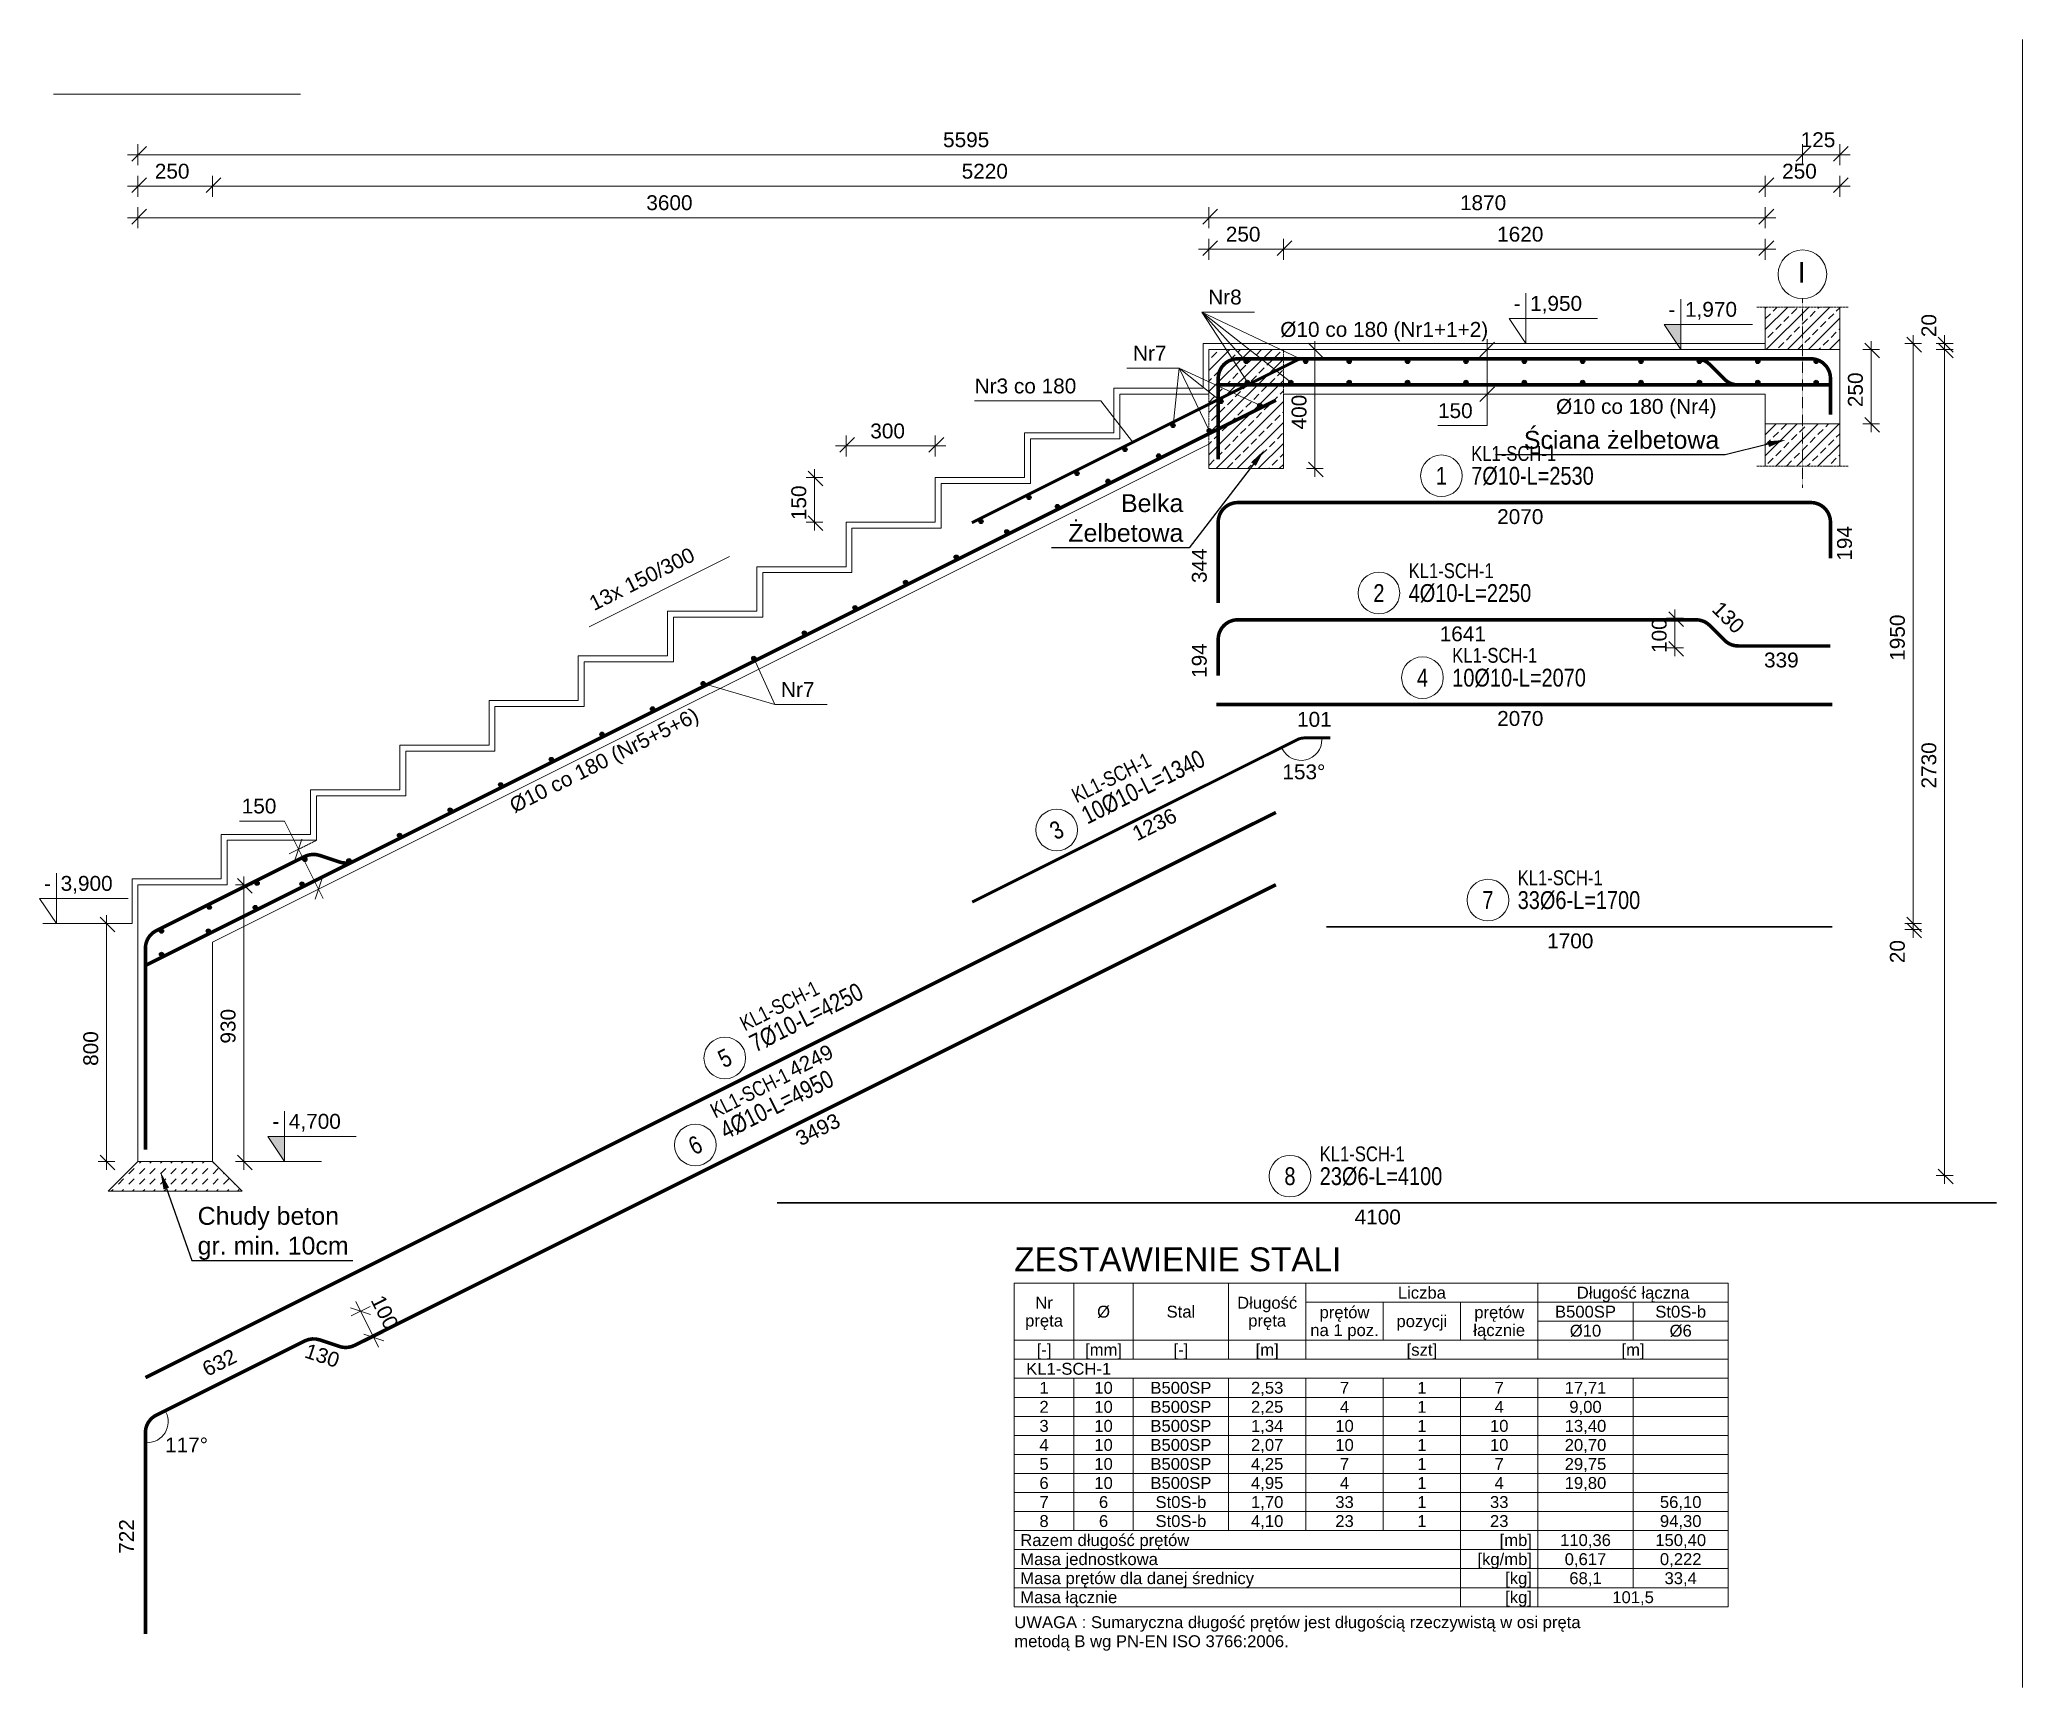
# Model space of a CAD drawing. Header units: millimetres. Extents: x 647 to 146539, y -131215 to 59.
# Drawn here: x 60427 to 67091, y -52842 to -47302 of the extents above; entities that cross this region are included whole.
import ezdxf
from ezdxf import colors
from ezdxf.entities.mleader import LeaderData, LeaderLine
from ezdxf.enums import TextEntityAlignment as Align
from ezdxf.math import Vec2, Vec3

# ---------------------------------------------------------------- set-up
doc = ezdxf.new("R2010")
doc.units = ezdxf.units.MM
for name, pattern in [('_DASH', [10, 8, -2]), ('DASHDOT', [1, 0.5, -0.25, 0, -0.25]), ('DASHED', [0.75, 0.5, -0.25])]:
    doc.linetypes.add(name, pattern=pattern)
for name, color, linetype, lineweight in [('e-cad_cienkie', 4, 'Continuous', 9), ('e-cad_opisy', 2, 'Continuous', 18), ('e-cad_prety_widok', 1, 'Continuous', 40), ('G-Bloki', 221, 'Continuous', 5), ('G-Cienka', 4, 'Continuous', 9), ('G-Kreskowanie', 9, 'Continuous', 5), ('G-Obrys', 3, 'Continuous', 20), ('G-Opisy', 2, 'Continuous', 18), ('G-Osie', 6, 'DASHDOT', 9), ('G-Przerywana', 8, 'DASHED', 15), ('G-Strzemiona', 6, 'Continuous', 25), ('G-Wymiary', 4, 'Continuous', 9)]:
    doc.layers.add(name, color=color, linetype=linetype, lineweight=lineweight)
doc.layers.add('e-cad_rzutnie', color=61, linetype='Continuous', lineweight=5, plot=False)
doc.layers.add('G-Prety', color=1, linetype='Continuous')
doc.styles.add('Arial-GG', font='arial.ttf')
doc.styles.add('e-cad_1', font='arial.ttf')
doc.styles.get("Standard").update_dxf_attribs({"font": 'arial.ttf'})
doc.dimstyles.new('e-cad_1_20_[mm]', dxfattribs={"dimscale": 20, "dimtxt": 2, "dimasz": 1.8, "dimexe": 1.5, "dimexo": 0, "dimgap": 0.6, "dimtad": 1, "dimdec": 1, "dimrnd": 1, "dimtxsty": 'Arial-GG', "dimblk": 'OBLIQUE', "dimcen": 0, "dimdle": 1, "dimclrd": 4, "dimclre": 4, "dimclrt": 7, "dimadec": 1, "dimazin": 0, "dimtfac": 1, "dimtdec": 1, "dimtix": 1, "dimtmove": 0, "dimatfit": 2, "dimfxl": 1.5, "dimfxlon": 1, "dimlwd": -1, "dimlwe": -1, "dimarcsym": 0})
pattern_1 = [(45, (-1487887.43, 726040.95), (-35.355339, 35.355339), []), (45, (-1487852.073, 726040.95), (-35.355339, 35.355339), [25, -12.5])]

msp = doc.modelspace()

# ---------------------------------------------------------------- texts
at = {"layer": 'e-cad_opisy', "ltscale": 0.8, "style": 'e-cad_1'}
for s, height, p in [('ZESTAWIENIE STALI', 80, (63702.76, -51442.63)), ('KL1-SCH-1', 40, (63742.76, -51790.63)), ('Razem długość prętów', 40, (63722.76, -52366.63)), ('Masa jednostkowa', 40, (63722.76, -52430.63)), ('Masa prętów dla danej średnicy', 40, (63722.76, -52494.63)), ('Masa łącznie', 40, (63722.76, -52558.63)), ('UWAGA : Sumaryczna długość prętów jest długością rzeczywistą w osi pręta', 40, (63702.76, -52642.63)), ('metodą B wg PN-EN ISO 3766:2006.', 40, (63702.76, -52706.63))]:
    msp.add_text(s, height=height, dxfattribs=at).set_placement(p)
for s, p in [('Liczba', (65072.76, -51534.63)), ('Długość łączna', (65782.76, -51534.63)), ('Nr', (63802.76, -51568.63)), ('%%c', (64002.76, -51598.63)), ('Stal', (64262.76, -51598.63)), ('Długość', (64552.76, -51568.63)), ('prętów', (64812.76, -51600.63)), ('prętów', (65332.76, -51600.63)), ('B500SP', (65622.76, -51598.63)), ('St0S-b', (65942.76, -51598.63)), ('pręta', (63802.76, -51628.63)), ('pręta', (64552.76, -51628.63)), ('na 1 poz.', (64812.76, -51660.63)), ('pozycji', (65072.76, -51630.63)), ('łącznie', (65332.76, -51660.63)), ('%%c10', (65622.76, -51662.63)), ('%%c6', (65942.76, -51662.63)), ('[-]', (63802.76, -51726.63)), ('[mm]', (64002.76, -51726.63)), ('[-]', (64262.76, -51726.63)), ('[m]', (64552.76, -51726.63)), ('[szt]', (65072.76, -51726.63)), ('[m]', (65782.76, -51726.63)), ('1', (63802.76, -51854.63)), ('10', (64002.76, -51854.63)), ('B500SP', (64262.76, -51854.63)), ('2,53', (64552.76, -51854.63)), ('7', (64812.76, -51854.63)), ('1', (65072.76, -51854.63)), ('7', (65332.76, -51854.63)), ('17,71', (65622.76, -51854.63)), ('2', (63802.76, -51918.63)), ('10', (64002.76, -51918.63)), ('B500SP', (64262.76, -51918.63)), ('2,25', (64552.76, -51918.63)), ('4', (64812.76, -51918.63)), ('1', (65072.76, -51918.63)), ('4', (65332.76, -51918.63)), ('9,00', (65622.76, -51918.63)), ('3', (63802.76, -51982.63)), ('10', (64002.76, -51982.63)), ('B500SP', (64262.76, -51982.63)), ('1,34', (64552.76, -51982.63)), ('10', (64812.76, -51982.63)), ('1', (65072.76, -51982.63)), ('10', (65332.76, -51982.63)), ('13,40', (65622.76, -51982.63)), ('4', (63802.76, -52046.63)), ('10', (64002.76, -52046.63)), ('B500SP', (64262.76, -52046.63)), ('2,07', (64552.76, -52046.63)), ('10', (64812.76, -52046.63)), ('1', (65072.76, -52046.63)), ('10', (65332.76, -52046.63)), ('20,70', (65622.76, -52046.63)), ('5', (63802.76, -52110.63)), ('10', (64002.76, -52110.63)), ('B500SP', (64262.76, -52110.63)), ('4,25', (64552.76, -52110.63)), ('7', (64812.76, -52110.63)), ('1', (65072.76, -52110.63)), ('7', (65332.76, -52110.63)), ('29,75', (65622.76, -52110.63)), ('6', (63802.76, -52174.63)), ('10', (64002.76, -52174.63)), ('B500SP', (64262.76, -52174.63)), ('4,95', (64552.76, -52174.63)), ('4', (64812.76, -52174.63)), ('1', (65072.76, -52174.63)), ('4', (65332.76, -52174.63)), ('19,80', (65622.76, -52174.63)), ('7', (63802.76, -52238.63)), ('6', (64002.76, -52238.63)), ('St0S-b', (64262.76, -52238.63)), ('1,70', (64552.76, -52238.63)), ('33', (64812.76, -52238.63)), ('1', (65072.76, -52238.63)), ('33', (65332.76, -52238.63)), ('56,10', (65942.76, -52238.63)), ('8', (63802.76, -52302.63)), ('6', (64002.76, -52302.63)), ('St0S-b', (64262.76, -52302.63)), ('4,10', (64552.76, -52302.63)), ('23', (64812.76, -52302.63)), ('1', (65072.76, -52302.63)), ('23', (65332.76, -52302.63)), ('94,30', (65942.76, -52302.63)), ('110,36', (65622.76, -52366.63)), ('150,40', (65942.76, -52366.63)), ('0,617', (65622.76, -52430.63)), ('0,222', (65942.76, -52430.63)), ('68,1', (65622.76, -52494.63)), ('33,4', (65942.76, -52494.63)), ('101,5', (65782.76, -52558.63))]:
    msp.add_text(s, height=40, dxfattribs=at).set_placement(p, align=Align.CENTER)
for s, p in [('[mb]', (65442.76, -52366.63)), ('[kg/mb]', (65442.76, -52430.63)), ('[kg]', (65442.76, -52494.63)), ('[kg]', (65442.76, -52558.63))]:
    msp.add_text(s, height=40, dxfattribs=at).set_placement(p, align=Align.RIGHT)
at = {"layer": 'G-Opisy', "attachment_point": 1}
for s, insert, char_height in [('{\\fArial|i0|b0;I}', (66336.16, -48049.18), 70), ('{\\fArial|b0|i0|c0|p0;Nr8}', (64354.55, -48142.15), 50), ('{\\fArial|i0|b0;1,950}', (65436.58, -48163.57), 50), ('{\\fArial|i0|b0;1,970}', (65957.25, -48183.57), 50), ('{\\fArial|b0|i0|c0|p0;%%C10 co 180 (Nr1+1+2)}', (64596.8, -48251.01), 50), ('{\\fArial|i0|b0;-}', (65381.02, -48163.57), 50), ('{\\fArial|i0|b0;-}', (65901.69, -48183.57), 50), ('{\\fArial|b0|i0|c0|p0;Nr7}', (64101.78, -48330.96), 50), ('{\\fArial|i0|b0;Nr3 co 180 }', (63569.44, -48441.14), 50), ('{\\fArial|b0|i0|c0|p0;%%C10 co 180 (Nr4)}', (65523.73, -48509.97), 50), ('{\\fArial|i0|b0;2070}', (65325.81, -48880.41), 50), ('{\\fArial|i0|b0;1641}', (65132.64, -49274.53), 50), ('{\\fArial|i0|b0;339}', (66222.81, -49362.53), 50), ('{\\fArial|b0|i0|c0|p0;Nr7}', (62918.58, -49461.89), 50), ('{\\fArial|i0|b0;101}', (64653.21, -49562.02), 50), ('{\\fArial|i0|b0;2070}', (65325.81, -49559.05), 50), ('{\\fArial|i0|b0;153%%D}', (64603.86, -49738.62), 50), ('{\\fArial|i0|b0;3,900}', (60497.14, -50113.57), 50), ('{\\fArial|i0|b0;-}', (60441.58, -50113.57), 50), ('{\\fArial|b0|i0|c0|p0;1700}', (65493.9, -50306.97), 50), ('{\\fArial|b0|i0|c0|p0;4,700}', (61264.18, -50913.57), 50), ('{\\fArial|i0|b0;-}', (61208.62, -50913.57), 50), ('{\\fArial|b0|i0|c0|p0;4100}', (64846.71, -51235.24), 50), ('{\\fArial|i0|b0;117%%D}', (60848.11, -52001.82), 50)]:
    msp.add_mtext(s, dxfattribs=dict(at, insert=insert, char_height=char_height))
at = {"layer": 'G-Opisy', "char_height": 50, "attachment_point": 1}
for s, insert, rotation in [('{\\fArial|i0|b0;194}', (66468.34, -49053.68), 90), ('{\\fArial|i0|b0;13x 150/300}', (62267.67, -49178.54), 26.6), ('{\\fArial|i0|b0;344}', (64299.56, -49128.68), 90), ('{\\fArial|i0|b0;130}', (66079.32, -49185.26), 315), ('{\\fArial|i0|b0;194}', (64299.56, -49447.8), 90), ('%%C10 co 180 (Nr5+5+6)', (61999.89, -49858.21), 26.6), ('{\\fArial|i0|b0;1236}', (64093.14, -49952.75), 26.6), ('{\\fArial|i0|b0;4249}', (62938.24, -50746.91), 26.6), ('{\\fArial|i0|b0;3493}', (62961.67, -50978.29), 26.6), ('{\\fArial|i0|b0;632}', (60967.31, -51753.22), 26.6), ('{\\fArial|i0|b0;130}', (61329.19, -51683.94), 341.6), ('{\\fArial|i0|b0;722}', (60693.56, -52392.71), 90)]:
    msp.add_mtext(s, dxfattribs=dict(at, insert=insert, rotation=rotation))
at = {"layer": 'G-Wymiary', "char_height": 50, "attachment_point": 1}
for s, insert in [('{\\fArial|i0|b0;5595}', (63463.29, -47613.26)), ('{\\fArial|i0|b0;125}', (66346.12, -47613.26)), ('{\\fArial|i0|b0;250}', (60813.64, -47719.1)), ('{\\fArial|i0|b0;5220}', (63525.81, -47719.1)), ('{\\fArial|i0|b0;250}', (66283.64, -47719.1)), ('{\\fArial|i0|b0;3600}', (62465.81, -47824.93)), ('{\\fArial|i0|b0;1870}', (65200.81, -47824.93)), ('{\\fArial|i0|b0;250}', (64413.64, -47930.76)), ('{\\fArial|i0|b0;1620}', (65325.81, -47930.76)), ('{\\fArial|i0|b0;150}', (65126.93, -48524.08)), ('{\\fArial|i0|b0;300}', (63218.62, -48592.4)), ('{\\fArial|i0|b0;150}', (61105.77, -49853.59))]:
    msp.add_mtext(s, dxfattribs=dict(at, insert=insert))
for s, insert, rotation in [('{\\fArial|i0|b0;20}', (66751.85, -48301.99), 90), ('{\\fArial|i0|b0;250}', (66504.88, -48537.25), 90), ('{\\fArial|i0|b0;400}', (64634.88, -48612.25), 90), ('{\\fArial|i0|b0;150}', (62953.2, -48917.25), 90), ('{\\fArial|i0|b0;100}', (65845.45, -49364.03), 90), ('{\\fArial|i0|b0;1950}', (66646.01, -49390.09), 90), ('{\\fArial|b0|i0|c0|p0;2730}', (66751.85, -49819.66), 90), ('{\\fArial|i0|b0;20}', (66646.01, -50406.85), 90), ('{\\fArial|i0|b0;930}', (61034.88, -50677.25), 90), ('{\\fArial|b0|i0|c0|p0;800}', (60573.2, -50752.25), 90), ('{\\fArial|i0|b0;100}', (61582.67, -51517.22), 296.599998)]:
    msp.add_mtext(s, dxfattribs=dict(at, insert=insert, rotation=rotation))

# ---------------------------------------------------------------- blocks, each defined once
blk = doc.blocks.new('_Oblique')
at = {"color": 0, "linetype": 'ByBlock', "lineweight": -2}
blk.add_line((-0.5, -0.5), (0.5, 0.5), dxfattribs=at)
blk = doc.blocks.new('e-cad_ZelbetOpis_7')
blk.add_circle((5, 4.5), 3.5)
at = {"layer": 'e-cad_opisy', "style": 'e-cad_1', "width": 0.8}
blk.add_attdef('NR', text='', height=3, dxfattribs=at).set_placement((5, 3), align=Align.CENTER)
for tag, p in [('OPIS_1', (10, 3)), ('UWAGI', (10, -6))]:
    blk.add_attdef(tag, p, '', height=3, dxfattribs=at)
at = {"layer": 'e-cad_opisy', "style": 'e-cad_1', "width": 0.8, "flags": 1}
for tag, p in [('SREDNICA', (0, -15)), ('DLUGOSC', (0, -20)), ('SZT', (0, -25)), ('GATUNEK_STALI', (0, -30)), ('KLASA_STALI', (0, -35)), ('OPIS_2', (0, -40)), ('KOD', (0, -50)), ('HAK_1', (0, -55)), ('HAK_2', (0, -60)), ('A', (0, -65)), ('B', (0, -70)), ('C', (0, -75)), ('D', (0, -80)), ('E', (0, -85)), ('F', (0, -90)), ('R', (0, -95)), ('HAK_1_DLUGOSC', (0, -100)), ('HAK_2_DLUGOSC', (0, -105)), ('KIERUNEK', (0, -110))]:
    blk.add_attdef(tag, p, '', height=3, dxfattribs=at)
at = {"layer": 'e-cad_rzutnie', "style": 'e-cad_1', "width": 0.8}
blk.add_attdef('POZYCJA', (10, 7), '', height=2.5, dxfattribs=at)
blk = doc.blocks.new('Z$W@#13FE181F')
at = {"layer": 'G-Prety'}
h = blk.add_hatch(color=2, dxfattribs=at)
edge = h.paths.add_edge_path()
edge.add_arc((-1994.8, 210), 7.05, 0, 360)
h = blk.add_hatch(color=2, dxfattribs=at)
edge = h.paths.add_edge_path()
edge.add_arc((-1794.8, 210), 7.05, 0, 360)
h = blk.add_hatch(color=2, dxfattribs=at)
edge = h.paths.add_edge_path()
edge.add_arc((-1648.6, 210), 7.05, 0, 360)
h = blk.add_hatch(color=2, dxfattribs=at)
edge = h.paths.add_edge_path()
edge.add_arc((-1452.4, 210), 7.05, 0, 360)
h = blk.add_hatch(color=2, dxfattribs=at)
edge = h.paths.add_edge_path()
edge.add_arc((-1256.2, 210), 7.05, 0, 360)
h = blk.add_hatch(color=2, dxfattribs=at)
edge = h.paths.add_edge_path()
edge.add_arc((-1060, 210), 7.05, 0, 360)
h = blk.add_hatch(color=2, dxfattribs=at)
edge = h.paths.add_edge_path()
edge.add_arc((-863.8, 210), 7.05, 0, 360)
h = blk.add_hatch(color=2, dxfattribs=at)
edge = h.paths.add_edge_path()
edge.add_arc((-667.6, 210), 7.05, 0, 360)
h = blk.add_hatch(color=2, dxfattribs=at)
edge = h.paths.add_edge_path()
edge.add_arc((-471.4, 210), 7.05, 0, 360)
h = blk.add_hatch(color=2, dxfattribs=at)
edge = h.paths.add_edge_path()
edge.add_arc((-275.2, 210), 7.05, 0, 360)
h = blk.add_hatch(color=2, dxfattribs=at)
edge = h.paths.add_edge_path()
edge.add_arc((-79, 210), 7.05, 0, 360)
h = blk.add_hatch(color=2, dxfattribs=at)
edge = h.paths.add_edge_path()
edge.add_arc((-1991, 140), 7.05, 0, 360)
h = blk.add_hatch(color=2, dxfattribs=at)
edge = h.paths.add_edge_path()
edge.add_arc((-1844.8, 140), 7.05, 0, 360)
h = blk.add_hatch(color=2, dxfattribs=at)
edge = h.paths.add_edge_path()
edge.add_arc((-1648.6, 140), 7.05, 0, 360)
h = blk.add_hatch(color=2, dxfattribs=at)
edge = h.paths.add_edge_path()
edge.add_arc((-1452.4, 140), 7.05, 0, 360)
h = blk.add_hatch(color=2, dxfattribs=at)
edge = h.paths.add_edge_path()
edge.add_arc((-1256.2, 140), 7.05, 0, 360)
h = blk.add_hatch(color=2, dxfattribs=at)
edge = h.paths.add_edge_path()
edge.add_arc((-1060, 140), 7.05, 0, 360)
h = blk.add_hatch(color=2, dxfattribs=at)
edge = h.paths.add_edge_path()
edge.add_arc((-863.8, 140), 7.05, 0, 360)
h = blk.add_hatch(color=2, dxfattribs=at)
edge = h.paths.add_edge_path()
edge.add_arc((-667.6, 140), 7.05, 0, 360)
h = blk.add_hatch(color=2, dxfattribs=at)
edge = h.paths.add_edge_path()
edge.add_arc((-471.4, 140), 7.05, 0, 360)
h = blk.add_hatch(color=2, dxfattribs=at)
edge = h.paths.add_edge_path()
edge.add_arc((-275.2, 140), 7.05, 0, 360)
h = blk.add_hatch(color=2, dxfattribs=at)
edge = h.paths.add_edge_path()
edge.add_arc((-79, 140), 7.05, 0, 360)
at = {"layer": 'G-Prety', "color": 2}
for centre in [(-1994.8, 210), (-1794.8, 210), (-1648.6, 210), (-1452.4, 210), (-1256.2, 210), (-1060, 210), (-863.8, 210), (-667.6, 210), (-471.4, 210), (-275.2, 210), (-79, 210), (-1991, 140), (-1844.8, 140), (-1648.6, 140), (-1452.4, 140), (-1256.2, 140), (-1060, 140), (-863.8, 140), (-667.6, 140), (-471.4, 140), (-275.2, 140), (-79, 140)]:
    blk.add_circle(centre, 7.05, dxfattribs=at)

# ---------------------------------------------------------------- hatches: boundary and pattern name
at = {"layer": 'G-Kreskowanie'}
h = msp.add_hatch(dxfattribs=at)
h.set_pattern_fill('ANSI33', color=256, scale=200, style=0)
h.set_pattern_definition(pattern_1)
h.paths.add_polyline_path([(66227.13, -48201.19), (66477.13, -48201.19), (66477.13, -48343.75), (66227.13, -48343.75)])
for points in [[(65943.14, -48259.08), (65886.69, -48259.08), (65943.14, -48343.75)], [(61250.07, -50989.08), (61193.62, -50989.08), (61250.07, -51073.75)]]:
    msp.add_hatch(color=256, dxfattribs=at).paths.add_polyline_path(points)
at = {"layer": 'G-Kreskowanie', "ltscale": 0.8}
h = msp.add_hatch(dxfattribs=at)
h.set_pattern_fill('ANSI33', color=256, scale=200, style=0)
h.set_pattern_definition([(45, (-272844.287, -37295.02), (-35.355339, 35.355339), []), (45, (-272808.93, -37295.02), (-35.355339, 35.355339), [25, -12.5])])
h.paths.add_polyline_path([(64357.13, -48743.75), (64607.13, -48743.75), (64607.13, -48343.75), (64357.13, -48343.75)])
at = {"layer": 'G-Kreskowanie'}
h = msp.add_hatch(color=256, dxfattribs=at)
edge = h.paths.add_edge_path()
edge.add_arc((64397.73, -48518.17), 7.05, 0, 360)
h = msp.add_hatch(color=256, dxfattribs=at)
edge = h.paths.add_edge_path()
edge.add_arc((64528.12, -48531.23), 7.05, 0, 360)
h = msp.add_hatch(color=256, dxfattribs=at)
edge = h.paths.add_edge_path()
edge.add_arc((64236.34, -48598.86), 7.05, 0, 360)
h = msp.add_hatch(color=256, dxfattribs=at)
edge = h.paths.add_edge_path()
edge.add_arc((64358.01, -48616.29), 7.05, 0, 360)
h = msp.add_hatch(dxfattribs=at)
h.set_pattern_fill('ANSI33', color=256, scale=200, style=0)
h.set_pattern_definition(pattern_1)
h.paths.add_polyline_path([(66227.13, -48736.32), (66477.13, -48736.32), (66477.13, -48593.75), (66227.13, -48593.75)])
h = msp.add_hatch(color=256, dxfattribs=at)
edge = h.paths.add_edge_path()
edge.add_arc((64074.96, -48679.55), 7.05, 0, 360)
h = msp.add_hatch(color=256, dxfattribs=at)
edge = h.paths.add_edge_path()
edge.add_arc((64187.9, -48701.34), 7.05, 0, 360)
h = msp.add_hatch(color=256, dxfattribs=at)
edge = h.paths.add_edge_path()
edge.add_arc((63913.57, -48760.25), 7.05, 0, 360)
h = msp.add_hatch(color=256, dxfattribs=at)
edge = h.paths.add_edge_path()
edge.add_arc((64017.79, -48786.4), 7.05, 0, 360)
h = msp.add_hatch(color=256, dxfattribs=at)
edge = h.paths.add_edge_path()
edge.add_arc((63752.18, -48840.94), 7.05, 0, 360)
h = msp.add_hatch(color=256, dxfattribs=at)
edge = h.paths.add_edge_path()
edge.add_arc((63590.79, -48921.64), 7.05, 0, 360)
h = msp.add_hatch(color=256, dxfattribs=at)
edge = h.paths.add_edge_path()
edge.add_arc((63847.68, -48871.46), 7.05, 0, 360)
h = msp.add_hatch(color=256, dxfattribs=at)
edge = h.paths.add_edge_path()
edge.add_arc((63677.56, -48956.51), 7.05, 0, 360)
h = msp.add_hatch(color=256, dxfattribs=at)
edge = h.paths.add_edge_path()
edge.add_arc((63507.45, -49041.57), 7.05, 0, 360)
h = msp.add_hatch(color=256, dxfattribs=at)
edge = h.paths.add_edge_path()
edge.add_arc((63337.34, -49126.62), 7.05, 0, 360)
h = msp.add_hatch(color=256, dxfattribs=at)
edge = h.paths.add_edge_path()
edge.add_arc((63167.23, -49211.68), 7.05, 0, 360)
h = msp.add_hatch(color=256, dxfattribs=at)
edge = h.paths.add_edge_path()
edge.add_arc((62997.12, -49296.73), 7.05, 0, 360)
h = msp.add_hatch(color=256, dxfattribs=at)
edge = h.paths.add_edge_path()
edge.add_arc((62827.01, -49381.79), 7.05, 0, 360)
h = msp.add_hatch(color=256, dxfattribs=at)
edge = h.paths.add_edge_path()
edge.add_arc((62656.9, -49466.84), 7.05, 0, 360)
h = msp.add_hatch(color=256, dxfattribs=at)
edge = h.paths.add_edge_path()
edge.add_arc((62486.79, -49551.9), 7.05, 0, 360)
h = msp.add_hatch(color=256, dxfattribs=at)
edge = h.paths.add_edge_path()
edge.add_arc((62316.68, -49636.96), 7.05, 0, 360)
h = msp.add_hatch(color=256, dxfattribs=at)
edge = h.paths.add_edge_path()
edge.add_arc((62146.56, -49722.01), 7.05, 0, 360)
h = msp.add_hatch(color=256, dxfattribs=at)
edge = h.paths.add_edge_path()
edge.add_arc((61976.45, -49807.07), 7.05, 0, 360)
h = msp.add_hatch(color=256, dxfattribs=at)
edge = h.paths.add_edge_path()
edge.add_arc((61806.34, -49892.12), 7.05, 0, 360)
h = msp.add_hatch(color=256, dxfattribs=at)
edge = h.paths.add_edge_path()
edge.add_arc((61636.23, -49977.18), 7.05, 0, 360)
h = msp.add_hatch(color=256, dxfattribs=at)
edge = h.paths.add_edge_path()
edge.add_arc((61318.12, -50057.97), 7.05, 0, 360)
h = msp.add_hatch(color=256, dxfattribs=at)
edge = h.paths.add_edge_path()
edge.add_arc((61466.12, -50062.23), 7.05, 0, 360)
h = msp.add_hatch(color=256, dxfattribs=at)
edge = h.paths.add_edge_path()
edge.add_arc((61157.45, -50138.3), 7.05, 0, 360)
h = msp.add_hatch(color=256, dxfattribs=at)
edge = h.paths.add_edge_path()
edge.add_arc((61308.62, -50140.98), 7.05, 0, 360)
h = msp.add_hatch(color=256, dxfattribs=at)
edge = h.paths.add_edge_path()
edge.add_arc((60996.79, -50218.64), 7.05, 0, 360)
h = msp.add_hatch(color=256, dxfattribs=at)
edge = h.paths.add_edge_path()
edge.add_arc((61151.12, -50219.73), 7.05, 0, 360)
h = msp.add_hatch(color=256, dxfattribs=at)
edge = h.paths.add_edge_path()
edge.add_arc((60836.12, -50298.97), 7.05, 0, 360)
h = msp.add_hatch(color=256, dxfattribs=at)
edge = h.paths.add_edge_path()
edge.add_arc((60993.62, -50298.48), 7.05, 0, 360)
h = msp.add_hatch(color=256, dxfattribs=at)
edge = h.paths.add_edge_path()
edge.add_arc((60836.12, -50377.23), 7.05, 0, 360)
at = {"layer": 'G-Kreskowanie', "ltscale": 0.8}
h = msp.add_hatch(dxfattribs=at)
h.set_pattern_fill('DASH', color=256, scale=200, angle=45, style=0)
h.set_pattern_definition([(45, (-263022.32, -38775.657), (0, 35.355339), [25, -25])])
h.paths.add_polyline_path([(60657.13, -51173.75), (60757.13, -51073.75), (61007.13, -51073.75), (61107.13, -51173.75)])

# ---------------------------------------------------------------- linework, layer by layer
at = {"layer": 'e-cad_cienkie', "ltscale": 0.8}
for points in [[(63702.76, -51674.63), (63902.76, -51674.63), (63902.76, -51482.63), (63702.76, -51482.63)], [(63902.76, -51674.63), (64102.76, -51674.63), (64102.76, -51482.63), (63902.76, -51482.63)], [(64102.76, -51674.63), (64422.76, -51674.63), (64422.76, -51482.63), (64102.76, -51482.63)], [(64422.76, -51674.63), (64682.76, -51674.63), (64682.76, -51482.63), (64422.76, -51482.63)], [(64682.76, -51546.63), (65462.76, -51546.63), (65462.76, -51482.63), (64682.76, -51482.63)], [(65462.76, -51546.63), (66102.76, -51546.63), (66102.76, -51482.63), (65462.76, -51482.63)], [(64682.76, -51674.63), (64942.76, -51674.63), (64942.76, -51546.63), (64682.76, -51546.63)], [(64942.76, -51674.63), (65202.76, -51674.63), (65202.76, -51546.63), (64942.76, -51546.63)], [(65202.76, -51674.63), (65462.76, -51674.63), (65462.76, -51546.63), (65202.76, -51546.63)], [(65462.76, -51610.63), (65782.76, -51610.63), (65782.76, -51546.63), (65462.76, -51546.63)], [(65782.76, -51610.63), (66102.76, -51610.63), (66102.76, -51546.63), (65782.76, -51546.63)], [(65462.76, -51674.63), (65782.76, -51674.63), (65782.76, -51610.63), (65462.76, -51610.63)], [(65782.76, -51674.63), (66102.76, -51674.63), (66102.76, -51610.63), (65782.76, -51610.63)], [(63702.76, -51738.63), (63902.76, -51738.63), (63902.76, -51674.63), (63702.76, -51674.63)], [(63902.76, -51738.63), (64102.76, -51738.63), (64102.76, -51674.63), (63902.76, -51674.63)], [(64102.76, -51738.63), (64422.76, -51738.63), (64422.76, -51674.63), (64102.76, -51674.63)], [(64422.76, -51738.63), (64682.76, -51738.63), (64682.76, -51674.63), (64422.76, -51674.63)], [(64682.76, -51738.63), (65462.76, -51738.63), (65462.76, -51674.63), (64682.76, -51674.63)], [(65462.76, -51738.63), (66102.76, -51738.63), (66102.76, -51674.63), (65462.76, -51674.63)], [(63702.76, -51802.63), (66102.76, -51802.63), (66102.76, -51738.63), (63702.76, -51738.63)], [(63702.76, -51866.63), (63902.76, -51866.63), (63902.76, -51802.63), (63702.76, -51802.63)], [(63902.76, -51866.63), (64102.76, -51866.63), (64102.76, -51802.63), (63902.76, -51802.63)], [(64102.76, -51866.63), (64422.76, -51866.63), (64422.76, -51802.63), (64102.76, -51802.63)], [(64422.76, -51866.63), (64682.76, -51866.63), (64682.76, -51802.63), (64422.76, -51802.63)], [(64682.76, -51866.63), (64942.76, -51866.63), (64942.76, -51802.63), (64682.76, -51802.63)], [(64942.76, -51866.63), (65202.76, -51866.63), (65202.76, -51802.63), (64942.76, -51802.63)], [(65202.76, -51866.63), (65462.76, -51866.63), (65462.76, -51802.63), (65202.76, -51802.63)], [(65462.76, -51866.63), (65782.76, -51866.63), (65782.76, -51802.63), (65462.76, -51802.63)], [(65782.76, -51866.63), (66102.76, -51866.63), (66102.76, -51802.63), (65782.76, -51802.63)], [(63702.76, -51930.63), (63902.76, -51930.63), (63902.76, -51866.63), (63702.76, -51866.63)], [(63902.76, -51930.63), (64102.76, -51930.63), (64102.76, -51866.63), (63902.76, -51866.63)], [(64102.76, -51930.63), (64422.76, -51930.63), (64422.76, -51866.63), (64102.76, -51866.63)], [(64422.76, -51930.63), (64682.76, -51930.63), (64682.76, -51866.63), (64422.76, -51866.63)], [(64682.76, -51930.63), (64942.76, -51930.63), (64942.76, -51866.63), (64682.76, -51866.63)], [(64942.76, -51930.63), (65202.76, -51930.63), (65202.76, -51866.63), (64942.76, -51866.63)], [(65202.76, -51930.63), (65462.76, -51930.63), (65462.76, -51866.63), (65202.76, -51866.63)], [(65462.76, -51930.63), (65782.76, -51930.63), (65782.76, -51866.63), (65462.76, -51866.63)], [(65782.76, -51930.63), (66102.76, -51930.63), (66102.76, -51866.63), (65782.76, -51866.63)], [(63702.76, -51994.63), (63902.76, -51994.63), (63902.76, -51930.63), (63702.76, -51930.63)], [(63902.76, -51994.63), (64102.76, -51994.63), (64102.76, -51930.63), (63902.76, -51930.63)], [(64102.76, -51994.63), (64422.76, -51994.63), (64422.76, -51930.63), (64102.76, -51930.63)], [(64422.76, -51994.63), (64682.76, -51994.63), (64682.76, -51930.63), (64422.76, -51930.63)], [(64682.76, -51994.63), (64942.76, -51994.63), (64942.76, -51930.63), (64682.76, -51930.63)], [(64942.76, -51994.63), (65202.76, -51994.63), (65202.76, -51930.63), (64942.76, -51930.63)], [(65202.76, -51994.63), (65462.76, -51994.63), (65462.76, -51930.63), (65202.76, -51930.63)], [(65462.76, -51994.63), (65782.76, -51994.63), (65782.76, -51930.63), (65462.76, -51930.63)], [(65782.76, -51994.63), (66102.76, -51994.63), (66102.76, -51930.63), (65782.76, -51930.63)], [(63702.76, -52058.63), (63902.76, -52058.63), (63902.76, -51994.63), (63702.76, -51994.63)], [(63902.76, -52058.63), (64102.76, -52058.63), (64102.76, -51994.63), (63902.76, -51994.63)], [(64102.76, -52058.63), (64422.76, -52058.63), (64422.76, -51994.63), (64102.76, -51994.63)], [(64422.76, -52058.63), (64682.76, -52058.63), (64682.76, -51994.63), (64422.76, -51994.63)], [(64682.76, -52058.63), (64942.76, -52058.63), (64942.76, -51994.63), (64682.76, -51994.63)], [(64942.76, -52058.63), (65202.76, -52058.63), (65202.76, -51994.63), (64942.76, -51994.63)], [(65202.76, -52058.63), (65462.76, -52058.63), (65462.76, -51994.63), (65202.76, -51994.63)], [(65462.76, -52058.63), (65782.76, -52058.63), (65782.76, -51994.63), (65462.76, -51994.63)], [(65782.76, -52058.63), (66102.76, -52058.63), (66102.76, -51994.63), (65782.76, -51994.63)], [(63702.76, -52122.63), (63902.76, -52122.63), (63902.76, -52058.63), (63702.76, -52058.63)], [(63902.76, -52122.63), (64102.76, -52122.63), (64102.76, -52058.63), (63902.76, -52058.63)], [(64102.76, -52122.63), (64422.76, -52122.63), (64422.76, -52058.63), (64102.76, -52058.63)], [(64422.76, -52122.63), (64682.76, -52122.63), (64682.76, -52058.63), (64422.76, -52058.63)], [(64682.76, -52122.63), (64942.76, -52122.63), (64942.76, -52058.63), (64682.76, -52058.63)], [(64942.76, -52122.63), (65202.76, -52122.63), (65202.76, -52058.63), (64942.76, -52058.63)], [(65202.76, -52122.63), (65462.76, -52122.63), (65462.76, -52058.63), (65202.76, -52058.63)], [(65462.76, -52122.63), (65782.76, -52122.63), (65782.76, -52058.63), (65462.76, -52058.63)], [(65782.76, -52122.63), (66102.76, -52122.63), (66102.76, -52058.63), (65782.76, -52058.63)], [(63702.76, -52186.63), (63902.76, -52186.63), (63902.76, -52122.63), (63702.76, -52122.63)], [(63902.76, -52186.63), (64102.76, -52186.63), (64102.76, -52122.63), (63902.76, -52122.63)], [(64102.76, -52186.63), (64422.76, -52186.63), (64422.76, -52122.63), (64102.76, -52122.63)], [(64422.76, -52186.63), (64682.76, -52186.63), (64682.76, -52122.63), (64422.76, -52122.63)], [(64682.76, -52186.63), (64942.76, -52186.63), (64942.76, -52122.63), (64682.76, -52122.63)], [(64942.76, -52186.63), (65202.76, -52186.63), (65202.76, -52122.63), (64942.76, -52122.63)], [(65202.76, -52186.63), (65462.76, -52186.63), (65462.76, -52122.63), (65202.76, -52122.63)], [(65462.76, -52186.63), (65782.76, -52186.63), (65782.76, -52122.63), (65462.76, -52122.63)], [(65782.76, -52186.63), (66102.76, -52186.63), (66102.76, -52122.63), (65782.76, -52122.63)], [(63702.76, -52250.63), (63902.76, -52250.63), (63902.76, -52186.63), (63702.76, -52186.63)], [(63902.76, -52250.63), (64102.76, -52250.63), (64102.76, -52186.63), (63902.76, -52186.63)], [(64102.76, -52250.63), (64422.76, -52250.63), (64422.76, -52186.63), (64102.76, -52186.63)], [(64422.76, -52250.63), (64682.76, -52250.63), (64682.76, -52186.63), (64422.76, -52186.63)], [(64682.76, -52250.63), (64942.76, -52250.63), (64942.76, -52186.63), (64682.76, -52186.63)], [(64942.76, -52250.63), (65202.76, -52250.63), (65202.76, -52186.63), (64942.76, -52186.63)], [(65202.76, -52250.63), (65462.76, -52250.63), (65462.76, -52186.63), (65202.76, -52186.63)], [(65462.76, -52250.63), (65782.76, -52250.63), (65782.76, -52186.63), (65462.76, -52186.63)], [(65782.76, -52250.63), (66102.76, -52250.63), (66102.76, -52186.63), (65782.76, -52186.63)], [(63702.76, -52314.63), (63902.76, -52314.63), (63902.76, -52250.63), (63702.76, -52250.63)], [(63702.76, -52378.63), (65202.76, -52378.63), (65202.76, -52314.63), (63702.76, -52314.63)], [(63902.76, -52314.63), (64102.76, -52314.63), (64102.76, -52250.63), (63902.76, -52250.63)], [(64102.76, -52314.63), (64422.76, -52314.63), (64422.76, -52250.63), (64102.76, -52250.63)], [(64422.76, -52314.63), (64682.76, -52314.63), (64682.76, -52250.63), (64422.76, -52250.63)], [(64682.76, -52314.63), (64942.76, -52314.63), (64942.76, -52250.63), (64682.76, -52250.63)], [(64942.76, -52314.63), (65202.76, -52314.63), (65202.76, -52250.63), (64942.76, -52250.63)], [(65202.76, -52314.63), (65462.76, -52314.63), (65462.76, -52250.63), (65202.76, -52250.63)], [(65202.76, -52378.63), (65462.76, -52378.63), (65462.76, -52314.63), (65202.76, -52314.63)], [(65462.76, -52314.63), (65782.76, -52314.63), (65782.76, -52250.63), (65462.76, -52250.63)], [(65462.76, -52378.63), (65782.76, -52378.63), (65782.76, -52314.63), (65462.76, -52314.63)], [(65782.76, -52314.63), (66102.76, -52314.63), (66102.76, -52250.63), (65782.76, -52250.63)], [(65782.76, -52378.63), (66102.76, -52378.63), (66102.76, -52314.63), (65782.76, -52314.63)], [(63702.76, -52442.63), (65202.76, -52442.63), (65202.76, -52378.63), (63702.76, -52378.63)], [(65202.76, -52442.63), (65462.76, -52442.63), (65462.76, -52378.63), (65202.76, -52378.63)], [(65462.76, -52442.63), (65782.76, -52442.63), (65782.76, -52378.63), (65462.76, -52378.63)], [(65782.76, -52442.63), (66102.76, -52442.63), (66102.76, -52378.63), (65782.76, -52378.63)], [(63702.76, -52506.63), (65202.76, -52506.63), (65202.76, -52442.63), (63702.76, -52442.63)], [(65202.76, -52506.63), (65462.76, -52506.63), (65462.76, -52442.63), (65202.76, -52442.63)], [(65462.76, -52506.63), (65782.76, -52506.63), (65782.76, -52442.63), (65462.76, -52442.63)], [(65782.76, -52506.63), (66102.76, -52506.63), (66102.76, -52442.63), (65782.76, -52442.63)], [(63702.76, -52570.63), (65202.76, -52570.63), (65202.76, -52506.63), (63702.76, -52506.63)], [(65202.76, -52570.63), (65462.76, -52570.63), (65462.76, -52506.63), (65202.76, -52506.63)], [(65462.76, -52570.63), (66102.76, -52570.63), (66102.76, -52506.63), (65462.76, -52506.63)]]:
    msp.add_lwpolyline(points, close=True, dxfattribs=at)
at = {"layer": 'e-cad_prety_widok', "const_width": 12}
for points in [[(66446.13, -49046.19), (66446.13, -48924.19, 0.414351), (66380.13, -48858.19), (64454.13, -48858.19, 0.414351), (64388.13, -48924.19), (64388.13, -49196.19)], [(66446.13, -49340.31), (66136.47, -49340.31, -0.198951), (66089.8, -49320.98), (66040.46, -49271.64, 0.198951), (65993.79, -49252.31), (64454.13, -49252.31, 0.414351), (64388.13, -49318.31), (64388.13, -49440.31)], [(60782.13, -52662.83), (60782.13, -51985.62, -0.284025), (60818.61, -51926.59), (61317.68, -51677.06), (61329.76, -51672.43), (61342.52, -51670.26), (61355.45, -51670.61), (61368.07, -51673.48), (61434.26, -51695.54, 0.19904), (61484.65, -51691.96), (64582.13, -50143.22)]]:
    msp.add_lwpolyline(points, format="xyb", dxfattribs=at)
for points in [[(66452.13, -49536.84), (64382.13, -49536.84)], [(60782.13, -51800.13), (64582.13, -49900.13)]]:
    msp.add_lwpolyline(points, dxfattribs=at)
at = {"layer": 'e-cad_prety_widok'}
msp.add_lwpolyline([(66452.13, -50284.76, 6, 6, 0), (64752.13, -50284.76, 12, 12, 0)], format="xyseb", dxfattribs=at)
at = {"layer": 'e-cad_prety_widok', "ltscale": 0.8}
msp.add_lwpolyline([(62904.93, -51213.02, 6, 6, 0), (62904.93, -51213.02, 6, 6, 0), (67004.93, -51213.02, 6, 6, 0), (67004.93, -51213.02, 6, 6, 0), (67004.93, -51213.02, 6, 6, 0), (67004.93, -51213.02, 0, 0, 0)], format="xyseb", dxfattribs=at)
at = {"layer": 'G-Cienka'}
for p, q in [((66387.41, -47688.77), (60721.85, -47688.77)), ((60735.96, -47709.94), (60785.35, -47660.55)), ((60757.13, -47724.05), (60757.13, -47653.49)), ((66512.41, -47688.77), (66316.85, -47688.77)), ((66330.96, -47709.94), (66380.35, -47660.55)), ((66330.96, -47709.94), (66380.35, -47660.55)), ((66352.13, -47724.05), (66352.13, -47653.49)), ((66352.13, -47724.05), (66352.13, -47653.49)), ((66455.96, -47709.94), (66505.35, -47660.55)), ((66477.13, -47724.05), (66477.13, -47653.49)), ((60735.96, -47815.77), (60785.35, -47766.38)), ((60757.13, -47829.88), (60757.13, -47759.32)), ((60985.96, -47815.77), (61035.35, -47766.38)), ((60985.96, -47815.77), (61035.35, -47766.38)), ((61007.13, -47829.88), (61007.13, -47759.32)), ((61007.13, -47829.88), (61007.13, -47759.32)), ((66205.96, -47815.77), (66255.35, -47766.38)), ((66205.96, -47815.77), (66255.35, -47766.38)), ((66227.13, -47829.88), (66227.13, -47759.32)), ((66227.13, -47829.88), (66227.13, -47759.32)), ((66455.96, -47815.77), (66505.35, -47766.38)), ((66477.13, -47829.88), (66477.13, -47759.32)), ((60721.85, -47794.6), (61042.41, -47794.6)), ((60971.85, -47794.6), (66262.41, -47794.6)), ((66191.85, -47794.6), (66512.41, -47794.6)), ((60721.85, -47900.43), (64392.41, -47900.43)), ((60735.96, -47921.6), (60785.35, -47872.21)), ((60757.13, -47935.71), (60757.13, -47865.15)), ((64321.85, -47900.43), (66262.41, -47900.43)), ((64335.96, -47921.6), (64385.35, -47872.21)), ((64335.96, -47921.6), (64385.35, -47872.21)), ((64357.13, -47935.71), (64357.13, -47865.15)), ((64357.13, -47935.71), (64357.13, -47865.15)), ((66205.96, -47921.6), (66255.35, -47872.21)), ((66227.13, -47935.71), (66227.13, -47865.15)), ((64335.96, -48027.43), (64385.35, -47978.04)), ((64357.13, -48041.54), (64357.13, -47970.98)), ((64585.96, -48027.43), (64635.35, -47978.04)), ((64585.96, -48027.43), (64635.35, -47978.04)), ((64607.13, -48041.54), (64607.13, -47970.98)), ((64607.13, -48041.54), (64607.13, -47970.98)), ((66205.96, -48027.43), (66255.35, -47978.04)), ((66227.13, -48041.54), (66227.13, -47970.98)), ((64321.85, -48006.26), (64642.41, -48006.26)), ((64571.85, -48006.26), (66262.41, -48006.26)), ((66227.13, -48343.75), (66227.13, -48201.19)), ((66477.13, -48343.75), (66477.13, -48201.19)), ((64712.97, -48315.53), (64712.97, -48771.97)), ((65292.13, -48308.47), (65292.13, -48599.58)), ((66582.97, -48315.53), (66582.97, -48621.97)), ((66702.93, -48302.58), (66752.32, -48351.97)), ((66724.1, -50301.97), (66724.1, -48295.53)), ((66808.77, -48302.58), (66858.16, -48351.97)), ((66829.94, -48371.97), (66829.94, -48295.53)), ((66829.94, -48315.53), (66829.94, -51148.69)), ((64741.19, -48343.75), (64684.75, -48343.75)), ((64691.8, -48322.58), (64741.19, -48371.97)), ((65327.41, -48343.75), (65256.85, -48343.75)), ((65267.18, -48368.7), (65317.08, -48318.8)), ((66611.19, -48343.75), (66554.75, -48343.75)), ((66561.8, -48322.58), (66611.19, -48371.97)), ((66752.32, -48323.75), (66695.88, -48323.75)), ((66858.16, -48323.75), (66801.72, -48323.75)), ((66858.16, -48343.75), (66801.72, -48343.75)), ((66858.16, -48343.75), (66801.72, -48343.75)), ((66808.77, -48322.58), (66858.16, -48371.97)), ((66808.77, -48322.58), (66858.16, -48371.97)), ((65327.41, -48493.75), (65256.85, -48493.75)), ((65267.18, -48518.7), (65317.08, -48468.8)), ((66561.8, -48572.58), (66611.19, -48621.97)), ((63115.96, -48689.08), (63165.35, -48639.69)), ((63137.13, -48703.19), (63137.13, -48632.63)), ((63415.96, -48689.08), (63465.35, -48639.69)), ((63437.13, -48703.19), (63437.13, -48632.63)), ((65292.13, -48599.58), (65126.93, -48599.58)), ((66227.13, -48593.75), (66227.13, -48736.32)), ((66477.13, -48593.75), (66477.13, -48736.32)), ((66611.19, -48593.75), (66554.75, -48593.75)), ((63101.85, -48667.91), (63472.41, -48667.91)), ((63059.51, -48773.75), (63003.07, -48773.75)), ((63010.12, -48752.58), (63059.51, -48801.97)), ((63031.29, -48745.53), (63031.29, -48951.97)), ((64741.19, -48743.75), (64684.75, -48743.75)), ((64691.8, -48722.58), (64741.19, -48771.97)), ((63010.12, -48902.58), (63059.51, -48951.97)), ((63059.51, -48923.75), (63003.07, -48923.75)), ((65951.76, -49246.32), (65895.32, -49246.32)), ((65902.37, -49225.15), (65951.76, -49274.54)), ((65923.54, -49218.1), (65923.54, -49374.52)), ((65951.76, -49346.3), (65895.32, -49346.3)), ((65902.37, -49325.13), (65951.76, -49374.52)), ((61249.8, -49929.09), (61098.71, -49929.09)), ((61379.99, -50189.47), (61249.8, -49929.09)), ((61328.69, -50007.97), (61265.57, -50039.53)), ((61285.97, -50057.22), (61308.29, -49990.28)), ((61112.97, -50115.53), (61112.97, -51101.97)), ((61141.19, -50143.75), (61084.75, -50143.75)), ((61091.8, -50122.58), (61141.19, -50171.97)), ((61395.77, -50142.13), (61332.65, -50173.69)), ((61353.05, -50191.38), (61375.37, -50124.44)), ((60651.29, -50245.53), (60651.29, -51101.97)), ((66724.1, -50245.53), (66724.1, -50321.97)), ((60679.51, -50273.75), (60623.07, -50273.75)), ((60630.12, -50252.58), (60679.51, -50301.97)), ((66752.32, -50273.75), (66695.88, -50273.75)), ((66752.32, -50273.75), (66695.88, -50273.75)), ((66752.32, -50293.75), (66695.88, -50293.75)), ((66702.93, -50252.58), (66752.32, -50301.97)), ((66702.93, -50252.58), (66752.32, -50301.97)), ((66702.93, -50272.58), (66752.32, -50321.97)), ((60679.51, -51073.75), (60623.07, -51073.75)), ((60630.12, -51052.58), (60679.51, -51101.97)), ((61141.19, -51073.75), (61084.75, -51073.75)), ((61091.8, -51052.58), (61141.19, -51101.97)), ((66808.77, -51099.3), (66858.16, -51148.69)), ((66858.16, -51120.47), (66801.72, -51120.47)), ((61471.97, -51565.32), (61538.92, -51587.64)), ((61537.01, -51560.7), (61473.89, -51592.26)), ((61489.67, -51544.92), (61565.94, -51697.46)), ((61581.72, -51650.12), (61518.6, -51681.68)), ((61516.68, -51654.74), (61583.63, -51677.06))]:
    msp.add_line(p, q, dxfattribs=at)
at = {"layer": 'G-Cienka', "linetype": '_DASH'}
for p, q in [((66198.91, -48201.19), (66505.35, -48201.19)), ((66198.91, -48736.32), (66505.35, -48736.32)), ((61357.13, -49993.75), (61297.13, -50023.75))]:
    msp.add_line(p, q, dxfattribs=at)
at = {"layer": 'G-Cienka'}
msp.add_lwpolyline([(60437.13, -50273.75), (60737.13, -50273.75), (60737.13, -50123.75), (61037.13, -50123.75), (61037.13, -49973.75), (61337.13, -49973.75), (61337.13, -49823.75), (61637.13, -49823.75), (61637.13, -49673.75), (61937.13, -49673.75), (61937.13, -49523.75), (62237.13, -49523.75), (62237.13, -49373.75), (62537.13, -49373.75), (62537.13, -49223.75), (62837.13, -49223.75), (62837.13, -49073.75), (63137.13, -49073.75), (63137.13, -48923.75), (63437.13, -48923.75), (63437.13, -48773.75), (63737.13, -48773.75), (63737.13, -48623.75), (64037.13, -48623.75), (64037.13, -48473.75), (64337.13, -48473.75), (64337.13, -48323.75), (66227.13, -48323.75)], dxfattribs=at)
at = {"layer": 'G-Cienka', "ltscale": 0.8}
msp.add_lwpolyline([(60657.13, -51173.75), (61107.13, -51173.75), (61007.13, -51073.75), (60757.13, -51073.75)], close=True, dxfattribs=at)
at = {"layer": 'G-Obrys'}
msp.add_lwpolyline([(60757.13, -50293.75), (60757.13, -50143.75), (61057.13, -50143.75), (61057.13, -49993.75), (61357.13, -49993.75), (61357.13, -49843.75), (61657.13, -49843.75), (61657.13, -49693.75), (61957.13, -49693.75), (61957.13, -49543.75), (62257.13, -49543.75), (62257.13, -49393.75), (62557.13, -49393.75), (62557.13, -49243.75), (62857.13, -49243.75), (62857.13, -49093.75), (63157.13, -49093.75), (63157.13, -48943.75), (63457.13, -48943.75), (63457.13, -48793.75), (63757.13, -48793.75), (63757.13, -48643.75), (64057.13, -48643.75), (64057.13, -48493.75), (64357.13, -48493.75), (64357.13, -48343.75), (66477.13, -48343.75), (66477.13, -48593.75), (66227.13, -48593.75), (66227.13, -48493.75), (64607.13, -48493.75), (64607.13, -48743.75), (64357.13, -48743.75), (64357.13, -48661.46), (61007.13, -50336.46), (61007.13, -51073.75), (60757.13, -51073.75), (60757.13, -50293.75)], dxfattribs=at)
at = {"layer": 'G-Opisy'}
for p, q in [((65422.47, -48154.4), (65422.47, -48323.75)), ((65943.14, -48174.4), (65943.14, -48343.75)), ((64333.53, -48217.66), (64509.91, -48217.66)), ((64333.53, -48217.66), (64682.32, -48383.75)), ((64333.53, -48217.66), (64632.32, -48453.75)), ((64333.53, -48217.66), (64486.12, -48453.75)), ((64333.53, -48217.66), (64482.32, -48383.75)), ((65422.47, -48323.75), (65366.02, -48239.08)), ((65366.02, -48239.08), (65663.24, -48239.08)), ((65943.14, -48343.75), (65886.69, -48259.08)), ((65886.69, -48259.08), (66183.91, -48259.08)), ((66110.21, -48323.75), (66227.13, -48323.75)), ((64080.77, -48406.46), (64257.15, -48406.46)), ((64257.15, -48406.46), (64236.34, -48598.86)), ((64257.15, -48406.46), (64528.12, -48531.23)), ((64257.15, -48406.46), (64397.73, -48518.17)), ((64257.15, -48406.46), (64358.01, -48616.29)), ((63993.85, -48516.64), (63569.44, -48516.64)), ((63993.85, -48516.64), (64099.68, -48653.47)), ((62274.07, -49275.53), (62745.54, -49039.8)), ((62897.56, -49537.4), (62827.01, -49381.79)), ((62897.56, -49537.4), (62656.9, -49466.85)), ((62897.56, -49537.4), (63073.94, -49537.4)), ((60483.03, -50104.4), (60483.03, -50273.75)), ((60483.03, -50273.75), (60426.58, -50189.08)), ((60426.58, -50189.08), (60723.8, -50189.08)), ((61250.07, -50904.4), (61250.07, -51073.75)), ((61250.07, -51073.75), (61193.62, -50989.08)), ((61193.62, -50989.08), (61490.84, -50989.08)), ((61126.59, -51073.75), (61373.55, -51073.75))]:
    msp.add_line(p, q, dxfattribs=at)
for points in [[(64736.94, -49654.59, -0.791411), (64603.29, -49686.14)], [(60851.2, -51916.97, -0.557601), (60788.1, -52019.07)]]:
    msp.add_lwpolyline(points, format="xyb", dxfattribs=at)
msp.add_circle((66352.12, -48090.68), 81.72, dxfattribs=at)
at = {"layer": 'G-Osie', "ltscale": 0.3}
msp.add_line((66352.13, -48808.59), (66352.13, -48172.42), dxfattribs=at)
at = {"layer": 'G-Prety'}
for points, const_width in [([(64764.21, -48373.75), (64677.19, -48373.75), (64670.83, -48374.12), (64664.56, -48375.22), (64658.45, -48377.04), (64652.6, -48379.56), (63560.09, -48925.81)], 10), ([(60782.13, -50414.3), (64582.13, -48514.3)], 12), ([(66452.13, -48462.75), (64382.13, -48462.75)], 12), ([(64765.21, -49649.59), (64678.19, -49649.59), (64671.83, -49649.96), (64665.56, -49651.06), (64659.45, -49652.88), (64653.6, -49655.4), (63561.09, -50201.65)], 10)]:
    msp.add_lwpolyline(points, dxfattribs=dict(at, const_width=const_width))
at = {"layer": 'G-Prety', "const_width": 12}
for points in [[(66446.13, -48562.75), (66446.13, -48440.75, 0.414351), (66380.13, -48374.75), (64454.13, -48374.75, 0.414351), (64388.13, -48440.75), (64388.13, -48712.75)], [(66446.13, -48462.75), (66136.47, -48462.75, -0.198951), (66089.8, -48443.42), (66040.46, -48394.08, 0.198951), (65993.79, -48374.75), (64454.13, -48374.75, 0.414351), (64388.13, -48440.75), (64388.13, -48562.75)], [(60782.13, -51033.91), (60782.13, -50356.7, -0.284025), (60818.61, -50297.67), (61317.68, -50048.14), (61329.76, -50043.51), (61342.52, -50041.34), (61355.45, -50041.69), (61368.07, -50044.56), (61434.26, -50066.62, 0.199041), (61484.65, -50063.04), (64582.13, -48514.3)]]:
    msp.add_lwpolyline(points, format="xyb", dxfattribs=at)
at = {"layer": 'G-Prety'}
for centre in [(64397.73, -48518.17), (64528.12, -48531.23), (64236.34, -48598.86), (64358.01, -48616.29), (64074.96, -48679.55), (64187.9, -48701.34), (63913.57, -48760.25), (64017.79, -48786.4), (63752.18, -48840.94), (63590.79, -48921.64), (63847.68, -48871.46), (63677.56, -48956.51), (63507.45, -49041.57), (63337.34, -49126.62), (63167.23, -49211.68), (62997.12, -49296.73), (62827.01, -49381.79), (62656.9, -49466.84), (62486.79, -49551.9), (62316.68, -49636.96), (62146.56, -49722.01), (61976.45, -49807.07), (61806.34, -49892.12), (61636.23, -49977.18), (61318.12, -50057.97), (61466.12, -50062.23), (61157.45, -50138.3), (61308.62, -50140.98), (60996.79, -50218.64), (61151.12, -50219.73), (60836.12, -50298.97), (60993.62, -50298.48), (60836.12, -50377.23)]:
    msp.add_circle(centre, 7.05, dxfattribs=at)
at = {"layer": 'G-Przerywana', "ltscale": 3}
msp.add_line((67091.17, -47301.75), (67091.17, -52841.75), dxfattribs=at)
at = {"layer": 'G-Przerywana', "ltscale": 0.8}
for p, q in [((64607.13, -48493.75), (64607.13, -48343.75)), ((64357.13, -48661.46), (64357.13, -48493.75))]:
    msp.add_line(p, q, dxfattribs=at)

# ---------------------------------------------------------------- block references
at = {"layer": 'G-Bloki', "ltscale": 0.8}
msp.add_blockref('Z$W@#13FE181F', (66477.13, -48593.75), dxfattribs=at)
at = {"layer": 'G-Bloki', "ltscale": 0.8, "xscale": 20, "yscale": 20, "zscale": 20}
for p, values in [((65038.56, -48858.19), {'OPIS_1': '7%%c10-L=2530', 'NR': '1', 'POZYCJA': 'KL1-SCH-1'}), ((64828.34, -49252.31), {'OPIS_1': '4%%c10-L=2250', 'NR': '2', 'POZYCJA': 'KL1-SCH-1'}), ((64974.83, -49536.84), {'OPIS_1': '10%%c10-L=2070', 'NR': '4', 'POZYCJA': 'KL1-SCH-1'}), ((65194.81, -50284.76), {'OPIS_1': '33%%c6-L=1700', 'NR': '7', 'POZYCJA': 'KL1-SCH-1'}), ((64529.35, -51213.02), {'OPIS_1': '23%%c6-L=4100', 'NR': '8', 'POZYCJA': 'KL1-SCH-1'})]:
    msp.add_blockref('e-cad_ZelbetOpis_7', p, dxfattribs=at).add_auto_attribs(values)
at = {"layer": 'G-Bloki', "ltscale": 0.8, "xscale": 20, "yscale": 20, "zscale": 20, "rotation": 26.56484140000888}
for p, values in [((63795.99, -50084.2), {'OPIS_1': '10%%c10-L=1340', 'NR': '3', 'POZYCJA': 'KL1-SCH-1'}), ((62680.5, -50850.94), {'OPIS_1': '7%%c10-L=4250', 'NR': '5', 'POZYCJA': 'KL1-SCH-1'}), ((62581.32, -51143.62), {'OPIS_1': '4%%c10-L=4950', 'NR': '6', 'POZYCJA': 'KL1-SCH-1'})]:
    msp.add_blockref('e-cad_ZelbetOpis_7', p, dxfattribs=at).add_auto_attribs(values)

msp.set_redraw_order([(e.dxf.handle, doc.entitydb.next_handle()) for e in msp.query("TEXT MTEXT ATTDEF DIMENSION ARC_DIMENSION")])  # texts and dimensions are drawn at this point

# ---------------------------------------------------------------- leaders
at = {"layer": 'e-cad_cienkie', "ltscale": 0.8, "has_arrowhead": 0}
msp.add_leader([(60473.16, -47485.09), (61303.57, -47485.09)], dimstyle='e-cad_1_20_[mm]', dxfattribs=at)
at = {"layer": 'G-Opisy', "ltscale": 0.8}
ml = msp.add_multileader_mtext('Standard', dxfattribs=at)
ml.set_content('Ściana żelbetowa', color=2, style='Arial-GG')
ml.set_leader_properties(color=4)
ml.build(insert=Vec2(0, 0))
ml.multileader.update_dxf_attribs({"text_left_attachment_type": 5, "text_right_attachment_type": 5, "dogleg_length": 10, "arrow_head_size": 60})
ctx = ml.context
ctx.base_point, ctx.char_height, ctx.arrow_head_size, ctx.landing_gap_size, ctx.plane_origin = Vec3(65412.76, -48697.17), 60, 60, 10, Vec3(66209.22, -48340.41)
ctx.left_attachment, ctx.right_attachment, ctx.text_align_type = 5, 5, 2
notes = []
notes.append((ctx, [(0, (1, 1, 0), (66092.45, -48697.17), (-1, 0), 10, [(0, [(66295.57, -48647.55)], 0, [])])]))
ctx.mtext.insert, ctx.mtext.defined_height, ctx.mtext.alignment, ctx.mtext.line_spacing_style, ctx.mtext.flow_direction = Vec3(66072.45, -48617.17), 120, 3, 2, 5
ml = msp.add_multileader_mtext('Standard', dxfattribs=at)
ml.set_content('Chudy beton\\Pgr. min. 10cm', color=2, style='Arial-GG')
ml.set_leader_properties(color=4)
ml.build(insert=Vec2(0, 0))
ml.multileader.update_dxf_attribs({"text_left_attachment_type": 5, "text_right_attachment_type": 5, "dogleg_length": 10, "arrow_head_size": 60})
ctx = ml.context
ctx.base_point, ctx.char_height, ctx.arrow_head_size, ctx.landing_gap_size, ctx.plane_origin = Vec3(60947.57, -51406.55), 60, 60, 10, Vec3(60832.51, -51108.16)
ctx.left_attachment, ctx.right_attachment = 5, 5
notes.append((ctx, [(0, (1, 1, 0), (60937.57, -51406.55), (1, 0), 10, [(0, [(60832.51, -51108.16)], 0, [])])]))
ctx.mtext.insert, ctx.mtext.line_spacing_style, ctx.mtext.flow_direction = Vec3(60957.57, -51226.55), 2, 5
at = {"layer": 'G-Strzemiona', "ltscale": 0.8}
ml = msp.add_multileader_mtext('Standard', dxfattribs=at)
ml.set_content('Belka\\PŻelbetowa', color=2, style='Arial-GG')
ml.set_leader_properties(color=4)
ml.build(insert=Vec2(0, 0))
ml.multileader.update_dxf_attribs({"text_left_attachment_type": 5, "text_right_attachment_type": 5, "dogleg_length": 10, "arrow_head_size": 60})
ctx = ml.context
ctx.base_point, ctx.char_height, ctx.arrow_head_size, ctx.landing_gap_size, ctx.plane_origin = Vec3(63879.58, -49010.05), 60, 60, 10, Vec3(64543.07, -48681.37)
ctx.left_attachment, ctx.right_attachment, ctx.text_align_type = 5, 5, 2
notes.append((ctx, [(0, (1, 1, 0), (64291.07, -49010.05), (-1, 0), 10, [(0, [(64543.07, -48681.37)], 0, [])])]))
ctx.mtext.insert, ctx.mtext.alignment, ctx.mtext.line_spacing_style, ctx.mtext.flow_direction = Vec3(64271.07, -48830.05), 3, 2, 5
for ctx, leaders in notes:
    for number, flags, end, landing, length, lines in leaders:
        leader = LeaderData()
        leader.index, (leader.has_last_leader_line, leader.has_dogleg_vector, leader.attachment_direction) = number, flags
        leader.last_leader_point, leader.dogleg_vector, leader.dogleg_length = Vec3(end), Vec3(landing), length
        for number, points, colour, breaks in lines:
            line = LeaderLine()
            line.index, line.vertices, line.color, line.breaks = number, Vec3.list(points), colors.encode_raw_color(colour), breaks
            leader.lines.append(line)
        ctx.leaders.append(leader)

doc.saveas('drawing.dxf')
